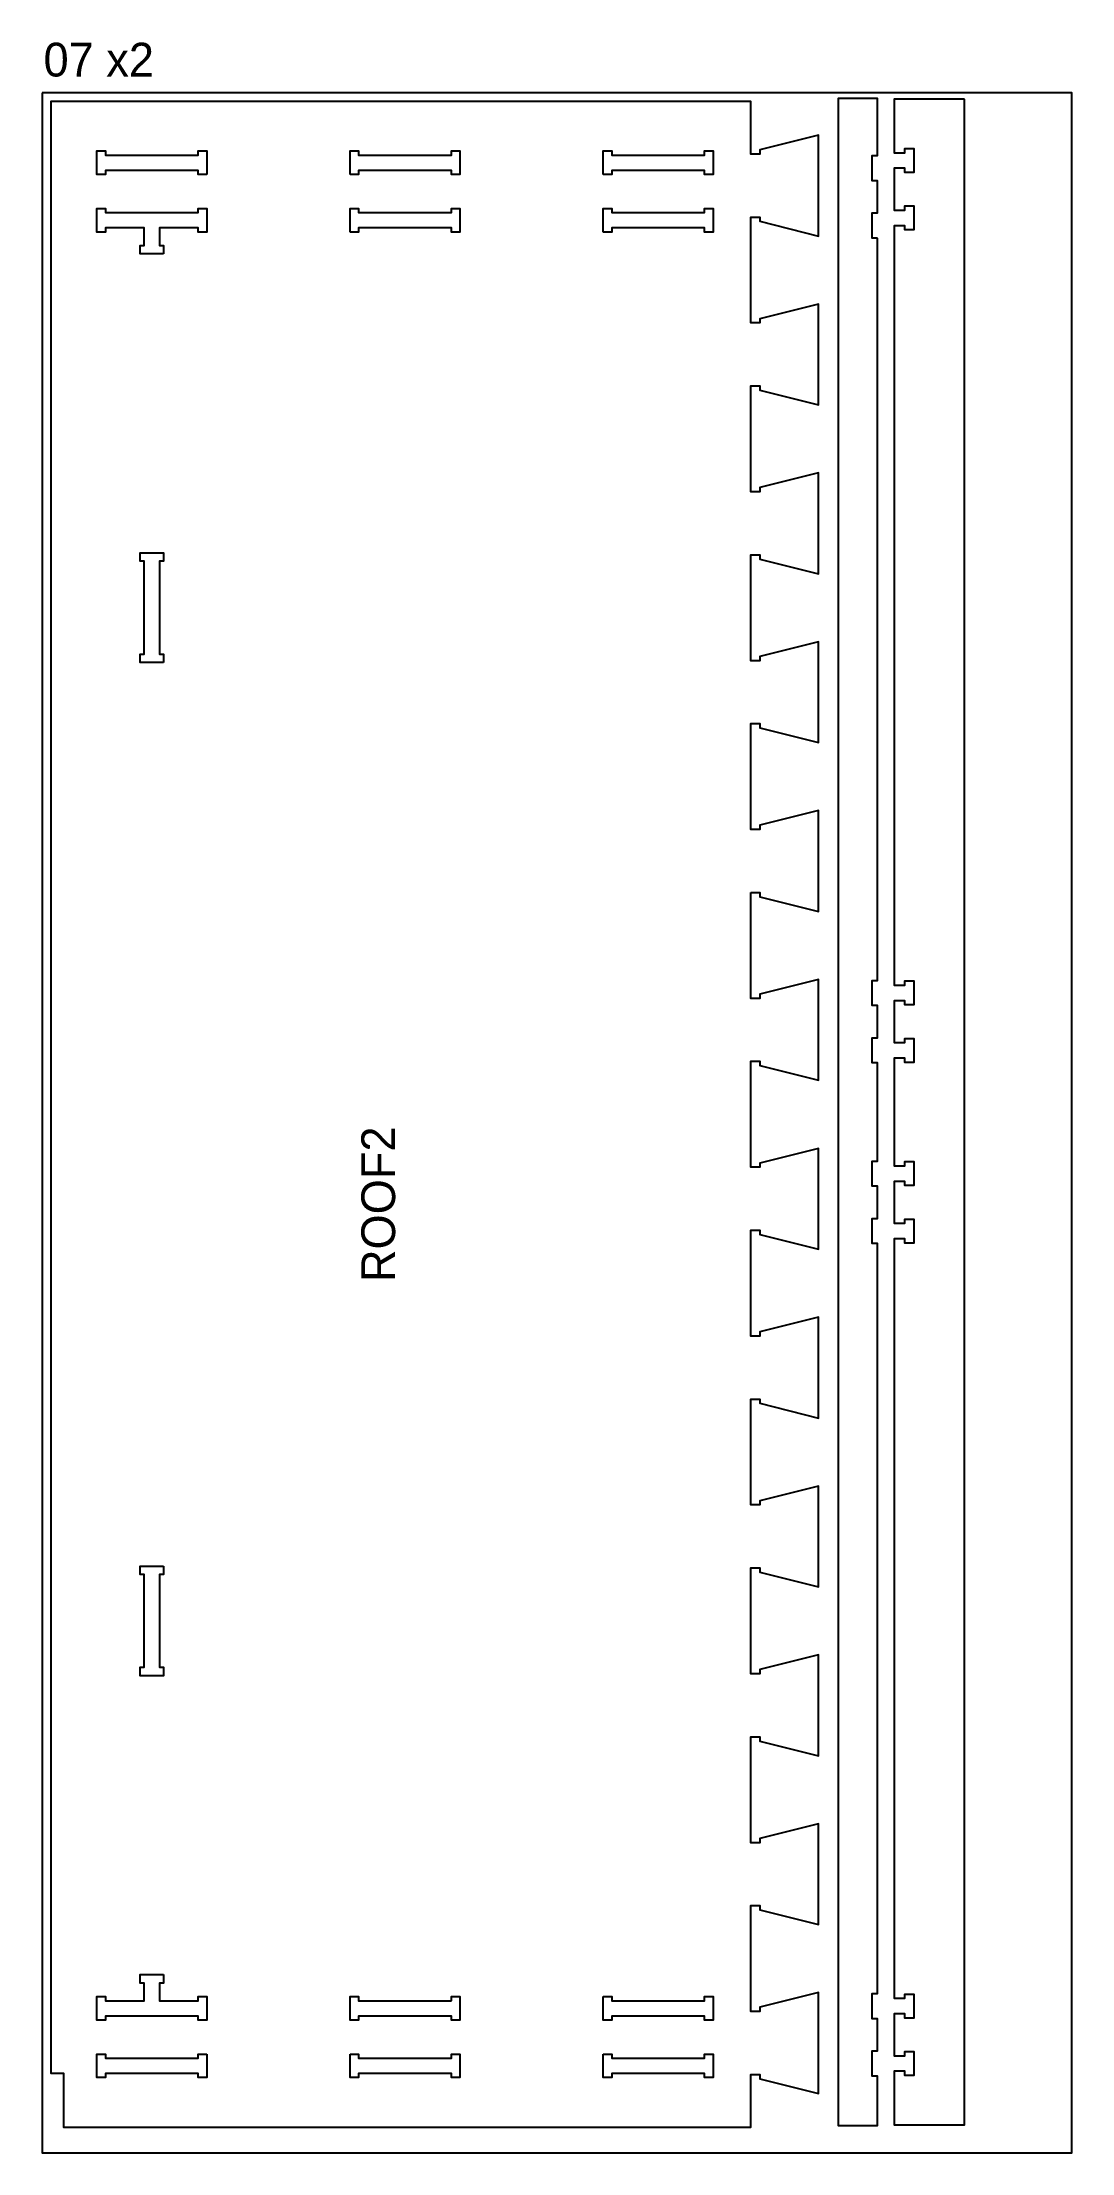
# Model space of a CAD drawing. Header units: inches. Extents: x -19170 to 42346, y 18707 to 54393.
# Drawn here: x 24126 to 25346, y 24707 to 27206 of the extents above; entities that cross this region are included whole.
import ezdxf

# ---------------------------------------------------------------- set-up
doc = ezdxf.new("R2010")
doc.units = ezdxf.units.IN
doc.header["$MEASUREMENT"] = 0
for name, color, linetype in [('0_SHEET_StructuralSheet 2440x1220x18', 1, 'CONTINUOUS'), ('1_3mmTOOL_2mmDEEP_CENTRE', 2, 'CONTINUOUS'), ('4_6mmTOOL_CUTTHROUGH_INSIDE', 4, 'CONTINUOUS'), ('5_6mmTOOL_CUTTHROUGH_OUTSIDE', 5, 'CONTINUOUS')]:
    doc.layers.add(name, color=color, linetype=linetype)

msp = doc.modelspace()

# ---------------------------------------------------------------- texts
at = {"layer": '0_SHEET_StructuralSheet 2440x1220x18', "insert": (24127.6, 27205.8), "char_height": 40, "attachment_point": 1}
msp.add_mtext_dynamic_manual_height_columns('07 x2', width=871.788, gutter_width=200, heights=[0], dxfattribs=at)
at = {"layer": '1_3mmTOOL_2mmDEEP_CENTRE', "insert": (24504.2, 25673.5), "char_height": 40, "attachment_point": 1, "rotation": 90}
msp.add_mtext_dynamic_manual_height_columns('{\\W4.33531; }ROOF2', width=533.492, gutter_width=200, heights=[0], dxfattribs=at)

# ---------------------------------------------------------------- linework, layer by layer
at = {"layer": '0_SHEET_StructuralSheet 2440x1220x18'}
msp.add_lwpolyline([(24126, 27146.6), (24126, 24706.6), (25346, 24706.6), (25346, 27146.6)], close=True, dxfattribs=at)
at = {"layer": '4_6mmTOOL_CUTTHROUGH_INSIDE'}
for points in [[(24320.9, 27049.6), (24310.9, 27049.6), (24310.9, 27054.6), (24200.9, 27054.6), (24200.9, 27049.6), (24190.9, 27049.6), (24190.9, 27077.6), (24200.9, 27077.6), (24200.9, 27072.6), (24310.9, 27072.6), (24310.9, 27077.6), (24320.9, 27077.6)], [(24490.9, 27049.6), (24490.9, 27077.6), (24500.9, 27077.6), (24500.9, 27072.6), (24610.9, 27072.6), (24610.9, 27077.6), (24620.9, 27077.6), (24620.9, 27049.6), (24610.9, 27049.6), (24610.9, 27054.6), (24500.9, 27054.6), (24500.9, 27049.6)], [(24790.9, 27049.6), (24790.9, 27077.6), (24800.9, 27077.6), (24800.9, 27072.6), (24910.9, 27072.6), (24910.9, 27077.6), (24920.9, 27077.6), (24920.9, 27049.6), (24910.9, 27049.6), (24910.9, 27054.6), (24800.9, 27054.6), (24800.9, 27049.6)], [(24269.9, 26955.6), (24241.9, 26955.6), (24241.9, 26965.6), (24246.9, 26965.6), (24246.9, 26986.6), (24200.9, 26986.6), (24200.9, 26981.6), (24190.9, 26981.6), (24190.9, 27009.6), (24200.9, 27009.6), (24200.9, 27004.6), (24310.9, 27004.6), (24310.9, 27009.6), (24320.9, 27009.6), (24320.9, 26981.6), (24310.9, 26981.6), (24310.9, 26986.6), (24264.9, 26986.6), (24264.9, 26965.6), (24269.9, 26965.6)], [(24490.9, 26981.6), (24490.9, 27009.6), (24500.9, 27009.6), (24500.9, 27004.6), (24610.9, 27004.6), (24610.9, 27009.6), (24620.9, 27009.6), (24620.9, 26981.6), (24610.9, 26981.6), (24610.9, 26986.6), (24500.9, 26986.6), (24500.9, 26981.6)], [(24790.9, 26981.6), (24790.9, 27009.6), (24800.9, 27009.6), (24800.9, 27004.6), (24910.9, 27004.6), (24910.9, 27009.6), (24920.9, 27009.6), (24920.9, 26981.6), (24910.9, 26981.6), (24910.9, 26986.6), (24800.9, 26986.6), (24800.9, 26981.6)], [(24269.9, 26471.6), (24241.9, 26471.6), (24241.9, 26481.6), (24246.9, 26481.6), (24246.9, 26591.6), (24241.9, 26591.6), (24241.9, 26601.6), (24269.9, 26601.6), (24269.9, 26591.6), (24264.9, 26591.6), (24264.9, 26481.6), (24269.9, 26481.6)], [(24269.9, 25401.6), (24269.9, 25391.6), (24264.9, 25391.6), (24264.9, 25281.6), (24269.9, 25281.6), (24269.9, 25271.6), (24241.9, 25271.6), (24241.9, 25281.6), (24246.9, 25281.6), (24246.9, 25391.6), (24241.9, 25391.6), (24241.9, 25401.6)], [(24269.9, 24917.6), (24269.9, 24907.6), (24264.9, 24907.6), (24264.9, 24886.6), (24310.9, 24886.6), (24310.9, 24891.6), (24320.9, 24891.6), (24320.9, 24863.6), (24310.9, 24863.6), (24310.9, 24868.6), (24200.9, 24868.6), (24200.9, 24863.6), (24190.9, 24863.6), (24190.9, 24891.6), (24200.9, 24891.6), (24200.9, 24886.6), (24246.9, 24886.6), (24246.9, 24907.6), (24241.9, 24907.6), (24241.9, 24917.6)], [(24610.9, 24886.6), (24610.9, 24891.6), (24620.9, 24891.6), (24620.9, 24863.6), (24610.9, 24863.6), (24610.9, 24868.6), (24500.9, 24868.6), (24500.9, 24863.6), (24490.9, 24863.6), (24490.9, 24891.6), (24500.9, 24891.6), (24500.9, 24886.6)], [(24790.9, 24891.6), (24800.9, 24891.6), (24800.9, 24886.6), (24910.9, 24886.6), (24910.9, 24891.6), (24920.9, 24891.6), (24920.9, 24863.6), (24910.9, 24863.6), (24910.9, 24868.6), (24800.9, 24868.6), (24800.9, 24863.6), (24790.9, 24863.6)], [(24320.9, 24823.6), (24320.9, 24795.6), (24310.9, 24795.6), (24310.9, 24800.6), (24200.9, 24800.6), (24200.9, 24795.6), (24190.9, 24795.6), (24190.9, 24823.6), (24200.9, 24823.6), (24200.9, 24818.6), (24310.9, 24818.6), (24310.9, 24823.6)], [(24490.9, 24823.6), (24500.9, 24823.6), (24500.9, 24818.6), (24610.9, 24818.6), (24610.9, 24823.6), (24620.9, 24823.6), (24620.9, 24795.6), (24610.9, 24795.6), (24610.9, 24800.6), (24500.9, 24800.6), (24500.9, 24795.6), (24490.9, 24795.6)], [(24790.9, 24823.6), (24800.9, 24823.6), (24800.9, 24818.6), (24910.9, 24818.6), (24910.9, 24823.6), (24920.9, 24823.6), (24920.9, 24795.6), (24910.9, 24795.6), (24910.9, 24800.6), (24800.9, 24800.6), (24800.9, 24795.6), (24790.9, 24795.6)]]:
    msp.add_lwpolyline(points, close=True, dxfattribs=at)
at = {"layer": '5_6mmTOOL_CUTTHROUGH_OUTSIDE'}
for points in [[(24965.7, 26199.4), (24976.2, 26199.4), (24976.2, 26194.3), (25045.7, 26176.9), (25045.7, 26296.3), (24976.2, 26278.9), (24976.2, 26273.9), (24965.7, 26273.9), (24965.7, 26399.4), (24976.2, 26399.4), (24976.2, 26394.3), (25045.7, 26376.9), (25045.7, 26496.3), (24976.2, 26478.9), (24976.2, 26473.9), (24965.7, 26473.9), (24965.7, 26599.4), (24976.2, 26599.4), (24976.2, 26594.3), (25045.7, 26576.9), (25045.7, 26696.3), (24976.2, 26678.9), (24976.2, 26673.9), (24965.7, 26673.9), (24965.7, 26799.4), (24976.2, 26799.4), (24976.2, 26794.3), (25045.7, 26776.9), (25045.7, 26896.3), (24976.2, 26878.9), (24976.2, 26873.9), (24965.7, 26873.9), (24965.7, 26999.4), (24976.2, 26999.4), (24976.2, 26994.3), (25045.7, 26976.9), (25045.7, 27096.3), (24976.2, 27078.9), (24976.2, 27073.9), (24965.7, 27073.9), (24965.7, 27136.4), (24136.3, 27136.4), (24136.3, 24800.9), (24151.3, 24800.9), (24151.3, 24736.9), (24965.7, 24736.9), (24965.7, 24799.4), (24976.2, 24799.4), (24976.2, 24794.3), (25045.7, 24776.9), (25045.7, 24896.3), (24976.2, 24878.9), (24976.2, 24873.9), (24965.7, 24873.9), (24965.7, 24999.4), (24976.2, 24999.4), (24976.2, 24994.3), (25045.7, 24976.9), (25045.7, 25096.3), (24976.2, 25078.9), (24976.2, 25073.9), (24965.7, 25073.9), (24965.7, 25199.4), (24976.2, 25199.4), (24976.2, 25194.3), (25045.7, 25176.9), (25045.7, 25296.3), (24976.2, 25278.9), (24976.2, 25273.9), (24965.7, 25273.9), (24965.7, 25399.4), (24976.2, 25399.4), (24976.2, 25394.3), (25045.7, 25376.9), (25045.7, 25496.3), (24976.2, 25478.9), (24976.2, 25473.9), (24965.7, 25473.9), (24965.7, 25599.4), (24976.2, 25599.4), (24976.2, 25594.3), (25045.7, 25576.9), (25045.7, 25696.3), (24976.2, 25678.9), (24976.2, 25673.9), (24965.7, 25673.9), (24965.7, 25799.4), (24976.2, 25799.4), (24976.2, 25794.3), (25045.7, 25776.9), (25045.7, 25896.3), (24976.2, 25878.9), (24976.2, 25873.9), (24965.7, 25873.9), (24965.7, 25999.4), (24976.2, 25999.4), (24976.2, 25994.3), (25045.7, 25976.9), (25045.7, 26096.3), (24976.2, 26078.9), (24976.2, 26073.9), (24965.7, 26073.9)], [(25115.7, 26974.4), (25109.5, 26974.4), (25109.5, 27004.2), (25115.7, 27004.2), (25115.7, 27042.4), (25109.5, 27042.4), (25109.5, 27072.2), (25115.7, 27072.2), (25115.7, 27139.6), (25069.1, 27139.6), (25069.1, 24739.1), (25115.7, 24739.1), (25115.7, 24797.4), (25109.5, 24797.4), (25109.5, 24827.2), (25115.7, 24827.2), (25115.7, 24865.4), (25109.5, 24865.4), (25109.5, 24895.2), (25115.7, 24895.2), (25115.7, 25783.4), (25109.5, 25783.4), (25109.5, 25813.2), (25115.7, 25813.2), (25115.7, 25851.4), (25109.5, 25851.4), (25109.5, 25881.2), (25115.7, 25881.2), (25115.7, 25997.4), (25109.5, 25997.4), (25109.5, 26027.2), (25115.7, 26027.2), (25115.7, 26065.4), (25109.5, 26065.4), (25109.5, 26095.2), (25115.7, 26095.2)], [(25218.8, 27139), (25135.7, 27139), (25135.7, 27075.6), (25148.2, 27075.6), (25148.2, 27080.6), (25158.7, 27080.6), (25158.7, 27052.1), (25148.2, 27052.1), (25148.2, 27057.1), (25135.7, 27057.1), (25135.7, 27007.6), (25148.2, 27007.6), (25148.2, 27012.6), (25158.7, 27012.6), (25158.7, 26984.1), (25148.2, 26984.1), (25148.2, 26989.1), (25135.7, 26989.1), (25135.7, 26089.6), (25148.2, 26089.6), (25148.2, 26094.6), (25158.7, 26094.6), (25158.7, 26066.1), (25148.2, 26066.1), (25148.2, 26071.1), (25135.7, 26071.1), (25135.7, 26021.6), (25148.2, 26021.6), (25148.2, 26026.6), (25158.7, 26026.6), (25158.7, 25998.1), (25148.2, 25998.1), (25148.2, 26003.1), (25135.7, 26003.1), (25135.7, 25875.6), (25148.2, 25875.6), (25148.2, 25880.6), (25158.7, 25880.6), (25158.7, 25852.1), (25148.2, 25852.1), (25148.2, 25857.1), (25135.7, 25857.1), (25135.7, 25807.6), (25148.2, 25807.6), (25148.2, 25812.6), (25158.7, 25812.6), (25158.7, 25784.1), (25148.2, 25784.1), (25148.2, 25789.1), (25135.7, 25789.1), (25135.7, 24889.6), (25148.2, 24889.6), (25148.2, 24894.6), (25158.7, 24894.6), (25158.7, 24866.1), (25148.2, 24866.1), (25148.2, 24871.1), (25135.7, 24871.1), (25135.7, 24821.6), (25148.2, 24821.6), (25148.2, 24826.6), (25158.7, 24826.6), (25158.7, 24798.1), (25148.2, 24798.1), (25148.2, 24803.1), (25135.7, 24803.1), (25135.7, 24739.6), (25218.8, 24739.6)]]:
    msp.add_lwpolyline(points, close=True, dxfattribs=at)

msp.set_redraw_order([(e.dxf.handle, doc.entitydb.next_handle()) for e in msp.query("TEXT MTEXT ATTDEF DIMENSION ARC_DIMENSION")])  # texts and dimensions are drawn at this point

doc.saveas('drawing.dxf')
